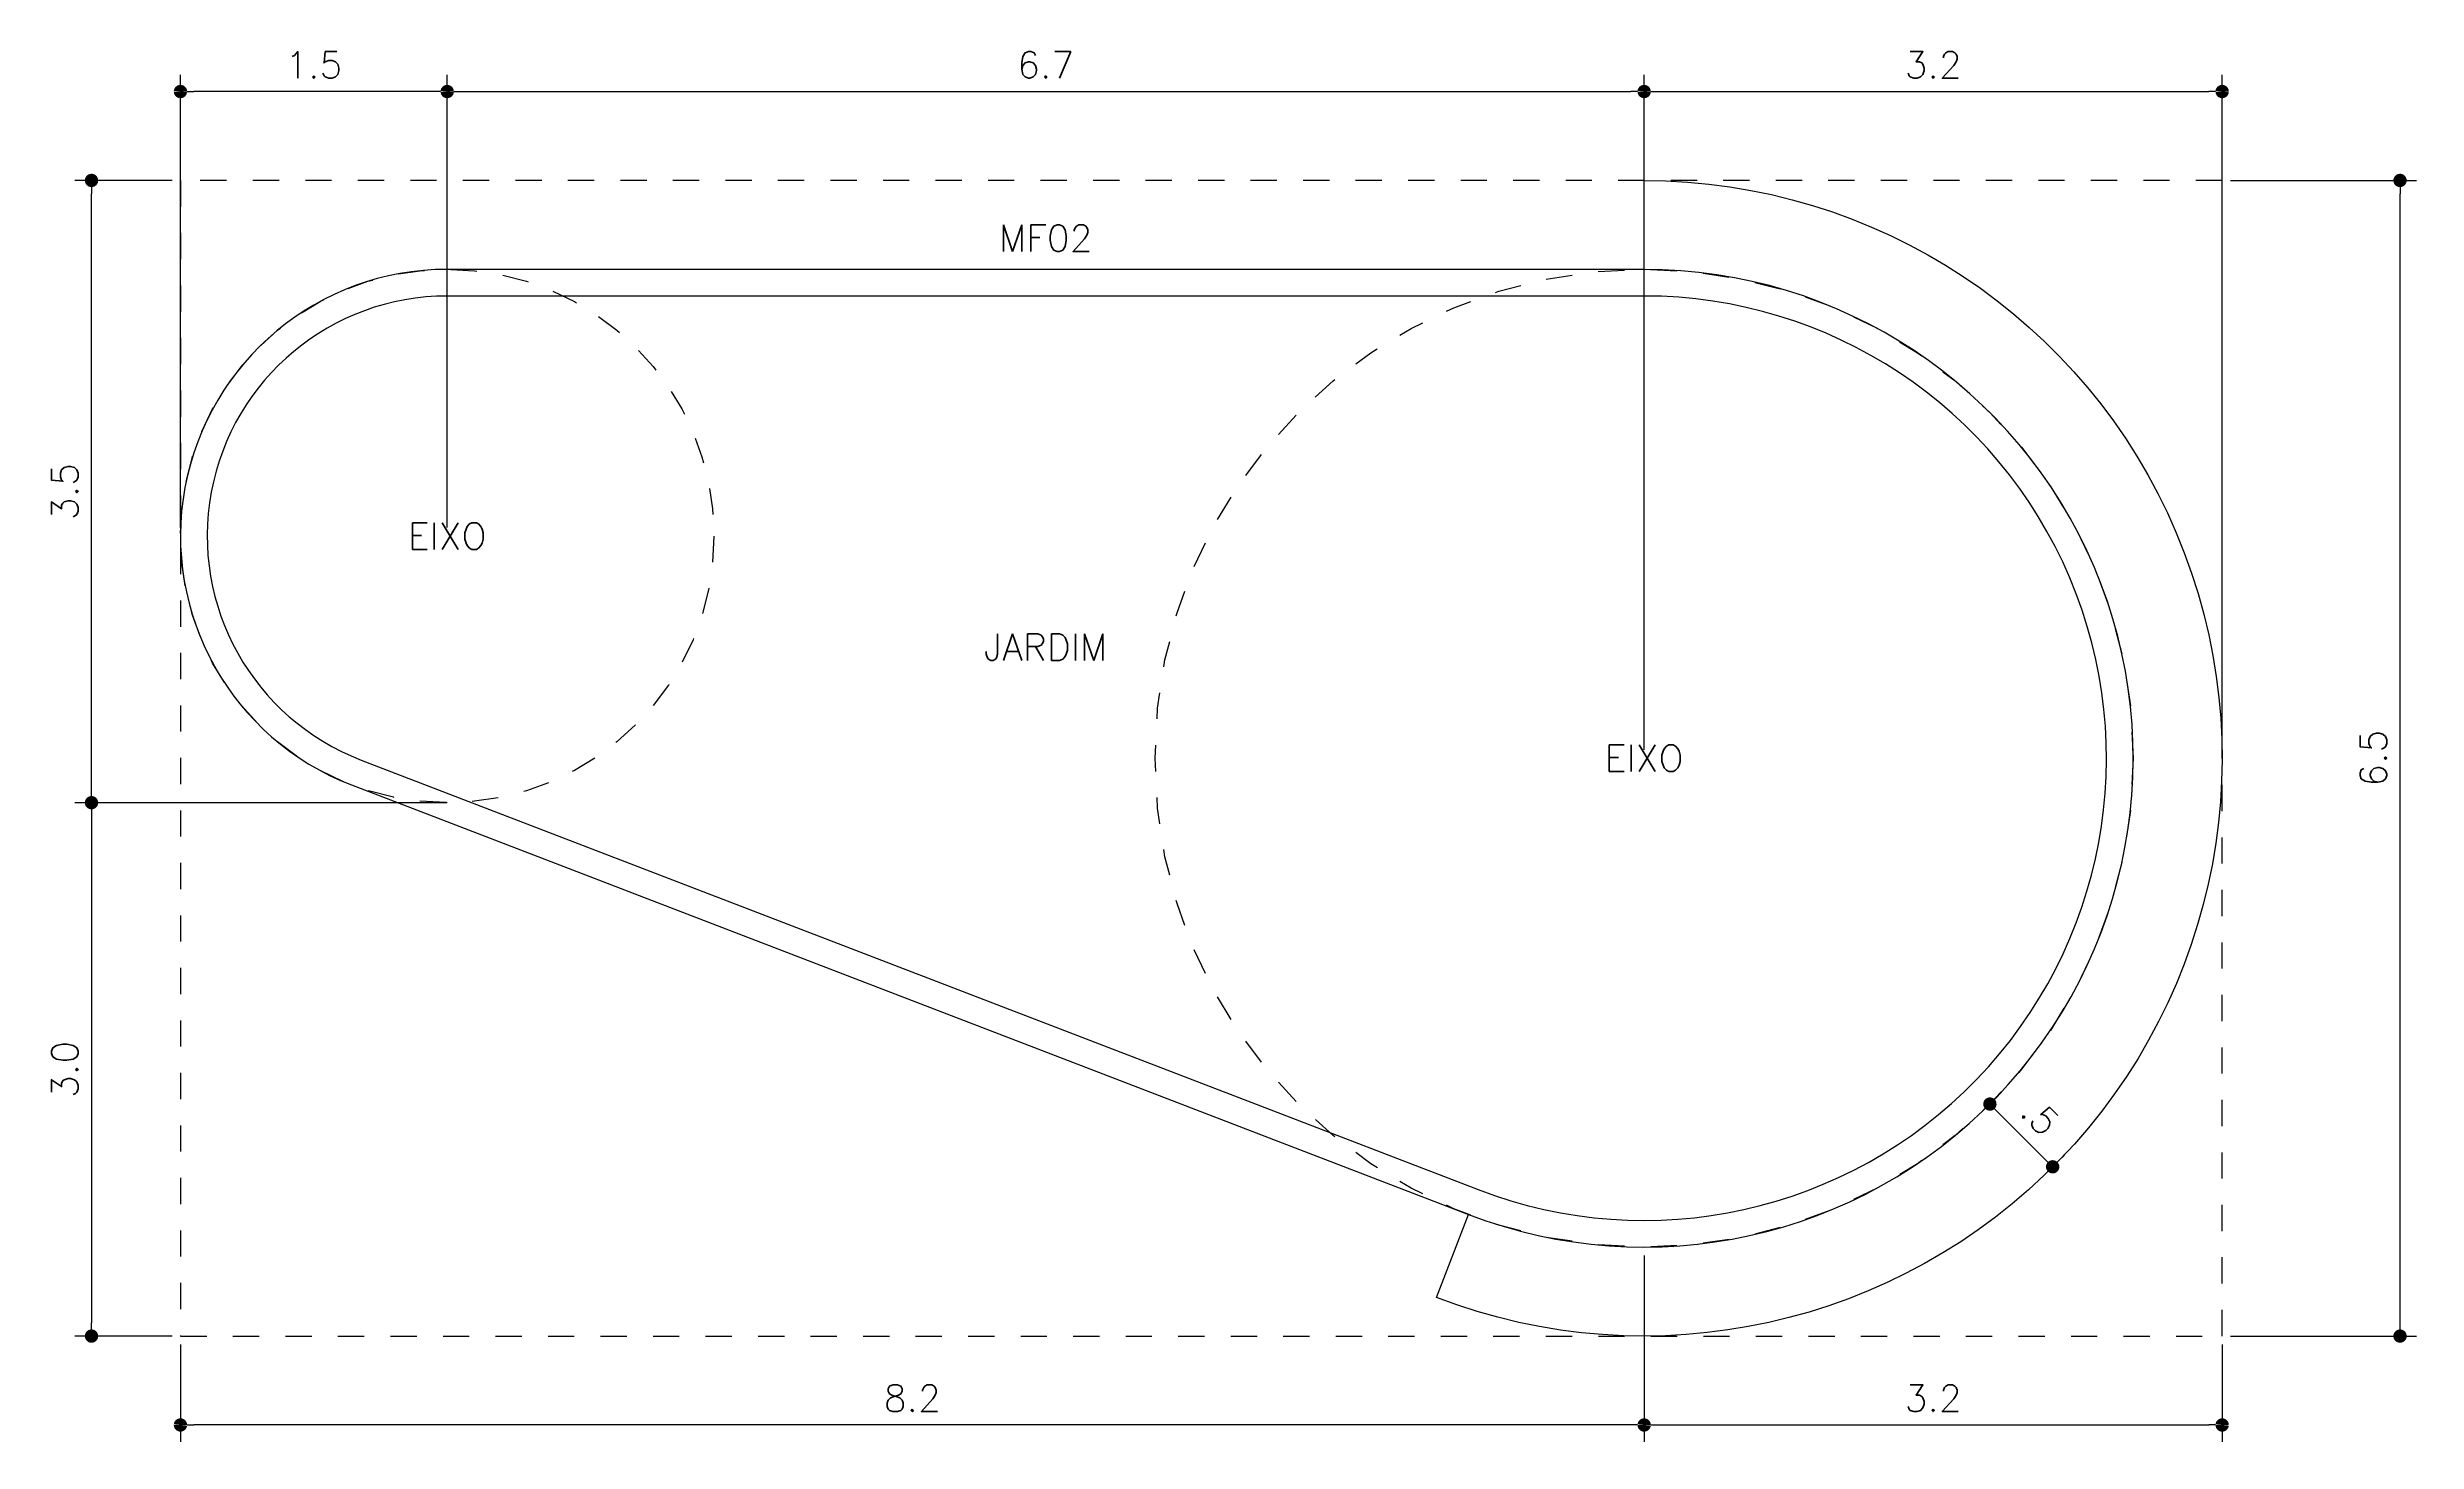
# Model space of a CAD drawing. Extents: x 387222 to 388513, y 9633222 to 9634061.
# Drawn here: x 387706.59 to 387719.91, y 9633445.1 to 9633452.94 of the extents above; entities that cross this region are included whole.
import ezdxf
from ezdxf.enums import TextEntityAlignment as Align

# ---------------------------------------------------------------- set-up
doc = ezdxf.new("R2010")
doc.units = 0
doc.header["$LTSCALE"] = 0.049213
doc.header["$PDSIZE"] = -2.5
doc.linetypes.add('ACAD_PROJEÇÃO', pattern=[0.2, 0.1, -0.1])
doc.layers.get('Defpoints').update_dxf_attribs({"color": 8})
for name, color, linetype in [('AI-Cotas', 12, 'Continuous'), ('AI-Texto', 2, 'Continuous'), ('BANCO', 2, 'Continuous'), ('MEIO-FIO', 3, 'Continuous'), ('PROJEÇÃO', 8, 'ACAD_PROJEÇÃO')]:
    doc.layers.add(name, color=color, linetype=linetype)
doc.styles.add('RS75', font='romans.shx', dxfattribs={"height": 0.15})
doc.dimstyles.new('Cota 75', dxfattribs={"dimscale": 0.075, "dimtxt": 0.15, "dimasz": 1, "dimexe": 1.25, "dimexo": 0.625, "dimgap": 1, "dimtad": 1, "dimzin": 4, "dimdsep": 46, "dimtxsty": 'RS75', "dimblk": 'DOT', "dimcen": 0.1, "dimclrt": 2, "dimadec": 0, "dimazin": 0, "dimtfac": 1, "dimtix": 1, "dimtmove": 0, "dimatfit": 3, "dimldrblk": 'DOT', "dimfxl": 1, "dimarcsym": 0})

# ---------------------------------------------------------------- blocks, each defined once
blk = doc.blocks.new('_Dot')
at = {"color": 0, "linetype": 'ByBlock', "lineweight": -2}
blk.add_line((-0.5, 0), (-1, 0), dxfattribs=at)
at = {"color": 0, "linetype": 'ByBlock', "const_width": 0.5}
blk.add_lwpolyline([(-0.25, 0, 1), (0.25, 0, 1)], format="xyb", close=True, dxfattribs=at)
blk = doc.blocks.new('*D233')
at = {"layer": 'AI-Cotas', "color": 0, "lineweight": -2, "transparency": 16777216}
for p, q in [((387707.338, 9633450.239), (387707.338, 9633452.786)), ((387708.838, 9633450.239), (387708.838, 9633452.786)), ((387708.763, 9633452.692), (387707.413, 9633452.692))]:
    blk.add_line(p, q, dxfattribs=at)
at = {"layer": 'Defpoints', "color": 0, "transparency": 16777216}
for p in [(387707.338, 9633452.692), (387707.338, 9633450.192), (387708.838, 9633450.192)]:
    blk.add_point(p, dxfattribs=at)
at = {"layer": 'AI-Cotas', "color": 0, "lineweight": -2, "transparency": 16777216, "xscale": 0.075, "yscale": 0.075, "zscale": 0.075, "rotation": 180}
blk.add_blockref('_Dot', (387707.338, 9633452.692), dxfattribs=at)
at = {"layer": 'AI-Cotas', "color": 0, "lineweight": -2, "transparency": 16777216, "xscale": 0.075, "yscale": 0.075, "zscale": 0.075}
blk.add_blockref('_Dot', (387708.838, 9633452.692), dxfattribs=at)
at = {"layer": 'AI-Cotas', "color": 2, "transparency": 16777216, "insert": (387708.088, 9633452.842), "char_height": 0.15, "attachment_point": 5, "style": 'RS75'}
blk.add_mtext('1.5', dxfattribs=at)
blk = doc.blocks.new('*D234')
at = {"layer": 'AI-Cotas', "color": 0, "lineweight": -2, "transparency": 16777216}
for p, q in [((387708.838, 9633450.239), (387708.838, 9633452.786)), ((387715.568, 9633448.989), (387715.568, 9633452.786)), ((387708.913, 9633452.692), (387715.493, 9633452.692))]:
    blk.add_line(p, q, dxfattribs=at)
at = {"layer": 'Defpoints', "color": 0, "transparency": 16777216}
for p in [(387715.568, 9633452.692), (387708.838, 9633450.192), (387715.568, 9633448.942)]:
    blk.add_point(p, dxfattribs=at)
at = {"layer": 'AI-Cotas', "color": 0, "lineweight": -2, "transparency": 16777216, "xscale": 0.075, "yscale": 0.075, "zscale": 0.075, "rotation": 180}
blk.add_blockref('_Dot', (387708.838, 9633452.692), dxfattribs=at)
at = {"layer": 'AI-Cotas', "color": 0, "lineweight": -2, "transparency": 16777216, "xscale": 0.075, "yscale": 0.075, "zscale": 0.075}
blk.add_blockref('_Dot', (387715.568, 9633452.692), dxfattribs=at)
at = {"layer": 'AI-Cotas', "color": 2, "transparency": 16777216, "insert": (387712.203, 9633452.842), "char_height": 0.15, "attachment_point": 5, "style": 'RS75'}
blk.add_mtext('6.7', dxfattribs=at)
blk = doc.blocks.new('*D235')
at = {"layer": 'AI-Cotas', "color": 0, "lineweight": -2, "transparency": 16777216}
for p, q in [((387715.568, 9633448.989), (387715.568, 9633452.786)), ((387718.818, 9633448.989), (387718.818, 9633452.786)), ((387715.643, 9633452.692), (387718.743, 9633452.692))]:
    blk.add_line(p, q, dxfattribs=at)
at = {"layer": 'Defpoints', "color": 0, "transparency": 16777216}
for p in [(387718.818, 9633452.692), (387715.568, 9633448.942), (387718.818, 9633448.942)]:
    blk.add_point(p, dxfattribs=at)
at = {"layer": 'AI-Cotas', "color": 0, "lineweight": -2, "transparency": 16777216, "xscale": 0.075, "yscale": 0.075, "zscale": 0.075, "rotation": 180}
blk.add_blockref('_Dot', (387715.568, 9633452.692), dxfattribs=at)
at = {"layer": 'AI-Cotas', "color": 0, "lineweight": -2, "transparency": 16777216, "xscale": 0.075, "yscale": 0.075, "zscale": 0.075}
blk.add_blockref('_Dot', (387718.818, 9633452.692), dxfattribs=at)
at = {"layer": 'AI-Cotas', "color": 2, "transparency": 16777216, "insert": (387717.193, 9633452.842), "char_height": 0.15, "attachment_point": 5, "style": 'RS75'}
blk.add_mtext('3.2', dxfattribs=at)
blk = doc.blocks.new('*D236')
at = {"layer": 'AI-Cotas', "color": 0, "lineweight": -2, "transparency": 16777216}
for p, q in [((387715.568, 9633446.145), (387715.568, 9633445.098)), ((387718.818, 9633445.645), (387718.818, 9633445.098)), ((387715.643, 9633445.192), (387718.743, 9633445.192))]:
    blk.add_line(p, q, dxfattribs=at)
at = {"layer": 'Defpoints', "color": 0, "transparency": 16777216}
for p in [(387715.568, 9633446.192), (387718.818, 9633445.692), (387718.818, 9633445.192)]:
    blk.add_point(p, dxfattribs=at)
at = {"layer": 'AI-Cotas', "color": 0, "lineweight": -2, "transparency": 16777216, "xscale": 0.075, "yscale": 0.075, "zscale": 0.075, "rotation": 180}
blk.add_blockref('_Dot', (387715.568, 9633445.192), dxfattribs=at)
at = {"layer": 'AI-Cotas', "color": 0, "lineweight": -2, "transparency": 16777216, "xscale": 0.075, "yscale": 0.075, "zscale": 0.075}
blk.add_blockref('_Dot', (387718.818, 9633445.192), dxfattribs=at)
at = {"layer": 'AI-Cotas', "color": 2, "transparency": 16777216, "insert": (387717.193, 9633445.342), "char_height": 0.15, "attachment_point": 5, "style": 'RS75'}
blk.add_mtext('3.2', dxfattribs=at)
blk = doc.blocks.new('*D237')
at = {"layer": 'AI-Cotas', "color": 0, "lineweight": -2, "transparency": 16777216}
for p, q in [((387715.568, 9633446.145), (387715.568, 9633445.098)), ((387707.338, 9633445.645), (387707.338, 9633445.098)), ((387715.493, 9633445.192), (387707.413, 9633445.192))]:
    blk.add_line(p, q, dxfattribs=at)
at = {"layer": 'Defpoints', "color": 0, "transparency": 16777216}
for p in [(387715.568, 9633446.192), (387707.338, 9633445.692), (387707.338, 9633445.192)]:
    blk.add_point(p, dxfattribs=at)
at = {"layer": 'AI-Cotas', "color": 0, "lineweight": -2, "transparency": 16777216, "xscale": 0.075, "yscale": 0.075, "zscale": 0.075, "rotation": 180}
blk.add_blockref('_Dot', (387707.338, 9633445.192), dxfattribs=at)
at = {"layer": 'AI-Cotas', "color": 0, "lineweight": -2, "transparency": 16777216, "xscale": 0.075, "yscale": 0.075, "zscale": 0.075}
blk.add_blockref('_Dot', (387715.568, 9633445.192), dxfattribs=at)
at = {"layer": 'AI-Cotas', "color": 2, "transparency": 16777216, "insert": (387711.453, 9633445.342), "char_height": 0.15, "attachment_point": 5, "style": 'RS75'}
blk.add_mtext('8.2', dxfattribs=at)
blk = doc.blocks.new('*D238')
at = {"layer": 'AI-Cotas', "color": 0, "lineweight": -2, "transparency": 16777216}
for p, q in [((387707.291, 9633452.192), (387706.745, 9633452.192)), ((387706.838, 9633448.767), (387706.838, 9633452.117)), ((387707.291, 9633448.692), (387706.745, 9633448.692))]:
    blk.add_line(p, q, dxfattribs=at)
at = {"layer": 'Defpoints', "color": 0, "transparency": 16777216}
for p in [(387706.838, 9633452.192), (387707.338, 9633452.192), (387707.338, 9633448.692)]:
    blk.add_point(p, dxfattribs=at)
at = {"layer": 'AI-Cotas', "color": 0, "lineweight": -2, "transparency": 16777216, "xscale": 0.075, "yscale": 0.075, "zscale": 0.075}
for p, rotation in [((387706.838, 9633452.192), 90), ((387706.838, 9633448.692), 270)]:
    blk.add_blockref('_Dot', p, dxfattribs=dict(at, rotation=rotation))
at = {"layer": 'AI-Cotas', "color": 2, "transparency": 16777216, "insert": (387706.688, 9633450.442), "char_height": 0.15, "attachment_point": 5, "rotation": 90, "style": 'RS75'}
blk.add_mtext('3.5', dxfattribs=at)
blk = doc.blocks.new('*D239')
at = {"layer": 'AI-Cotas', "color": 0, "lineweight": -2, "transparency": 16777216}
for p, q in [((387708.791, 9633448.692), (387706.745, 9633448.692)), ((387706.838, 9633448.617), (387706.838, 9633445.767)), ((387707.291, 9633445.692), (387706.745, 9633445.692))]:
    blk.add_line(p, q, dxfattribs=at)
at = {"layer": 'Defpoints', "color": 0, "transparency": 16777216}
for p in [(387708.838, 9633448.692), (387706.838, 9633445.692), (387707.338, 9633445.692)]:
    blk.add_point(p, dxfattribs=at)
at = {"layer": 'AI-Cotas', "color": 0, "lineweight": -2, "transparency": 16777216, "xscale": 0.075, "yscale": 0.075, "zscale": 0.075}
for p, rotation in [((387706.838, 9633448.692), 90), ((387706.838, 9633445.692), 270)]:
    blk.add_blockref('_Dot', p, dxfattribs=dict(at, rotation=rotation))
at = {"layer": 'AI-Cotas', "color": 2, "transparency": 16777216, "insert": (387706.688, 9633447.192), "char_height": 0.15, "attachment_point": 5, "rotation": 90, "style": 'RS75'}
blk.add_mtext('3.0', dxfattribs=at)
blk = doc.blocks.new('*D240')
at = {"layer": 'AI-Cotas', "color": 0, "lineweight": -2, "transparency": 16777216}
for p, q in [((387718.864, 9633452.192), (387719.911, 9633452.192)), ((387719.818, 9633445.767), (387719.818, 9633452.117)), ((387718.864, 9633445.692), (387719.911, 9633445.692))]:
    blk.add_line(p, q, dxfattribs=at)
at = {"layer": 'Defpoints', "color": 0, "transparency": 16777216}
for p in [(387718.818, 9633452.192), (387719.818, 9633452.192), (387718.818, 9633445.692)]:
    blk.add_point(p, dxfattribs=at)
at = {"layer": 'AI-Cotas', "color": 0, "lineweight": -2, "transparency": 16777216, "xscale": 0.075, "yscale": 0.075, "zscale": 0.075}
for p, rotation in [((387719.818, 9633452.192), 90), ((387719.818, 9633445.692), 270)]:
    blk.add_blockref('_Dot', p, dxfattribs=dict(at, rotation=rotation))
at = {"layer": 'AI-Cotas', "color": 2, "transparency": 16777216, "insert": (387719.668, 9633448.942), "char_height": 0.15, "attachment_point": 5, "rotation": 90, "style": 'RS75'}
blk.add_mtext('6.5', dxfattribs=at)
blk = doc.blocks.new('*D241')
at = {"layer": 'AI-Cotas', "color": 0, "lineweight": -2, "transparency": 16777216}
for p, q in [((387717.545, 9633447.03), (387717.578, 9633447.063)), ((387717.565, 9633446.944), (387717.812, 9633446.697)), ((387717.898, 9633446.677), (387717.931, 9633446.71))]:
    blk.add_line(p, q, dxfattribs=at)
at = {"layer": 'Defpoints', "color": 0, "transparency": 16777216}
for p in [(387717.512, 9633446.997), (387717.865, 9633446.644), (387717.865, 9633446.644)]:
    blk.add_point(p, dxfattribs=at)
at = {"layer": 'AI-Cotas', "color": 0, "lineweight": -2, "transparency": 16777216, "xscale": 0.075, "yscale": 0.075, "zscale": 0.075}
for p, rotation in [((387717.512, 9633446.997), 134.989206887973), ((387717.865, 9633446.644), 314.9892068879731)]:
    blk.add_blockref('_Dot', p, dxfattribs=dict(at, rotation=rotation))
at = {"layer": 'AI-Cotas', "color": 2, "transparency": 16777216, "insert": (387717.795, 9633446.926), "char_height": 0.15, "attachment_point": 5, "rotation": 314.9892, "style": 'RS75'}
blk.add_mtext('.5', dxfattribs=at)

msp = doc.modelspace()

# ---------------------------------------------------------------- linework, layer by layer
at = {"layer": 'BANCO'}
msp.add_lwpolyline([(387715.568, 9633451.692), (387715.568, 9633452.192, -1.202875), (387714.4, 9633445.909), (387714.58, 9633446.376)], format="xyb", dxfattribs=at)
at = {"layer": 'MEIO-FIO'}
msp.add_lwpolyline([(387714.58, 9633446.376, 1.202875), (387715.568, 9633451.692), (387708.838, 9633451.692, 0.831349), (387708.3, 9633448.792), (387714.58, 9633446.375)], format="xyb", dxfattribs=at)
msp.add_lwpolyline([(387714.634, 9633446.516, 1.202875), (387715.568, 9633451.542), (387708.838, 9633451.542, 0.831349), (387708.354, 9633448.932)], format="xyb", close=True, dxfattribs=at)
at = {"layer": 'PROJEÇÃO', "ltscale": 30}
for points in [[(387718.818, 9633452.192), (387707.338, 9633452.192), (387707.338, 9633445.692), (387718.818, 9633445.692), (387718.818, 9633452.192)], [(387708.838, 9633448.692), (387707.338, 9633448.692)]]:
    msp.add_lwpolyline(points, dxfattribs=at)
for centre, radius in [((387708.838, 9633450.192), 1.5), ((387715.568, 9633448.942), 2.75)]:
    msp.add_circle(centre, radius, dxfattribs=at)

# ---------------------------------------------------------------- texts
at = {"layer": 'AI-Texto', "style": 'RS75'}
msp.add_text('MF02', height=0.15, dxfattribs=at).set_placement((387712.203, 9633451.867), align=Align.MIDDLE_CENTER)
at = {"layer": 'AI-Texto', "char_height": 0.15, "width": 2.12309, "attachment_point": 5, "style": 'RS75'}
for s, insert in [('EIXO', (387708.838, 9633450.192)), ('JARDIM', (387712.203, 9633449.567)), ('EIXO', (387715.568, 9633448.942))]:
    msp.add_mtext(s, dxfattribs=dict(at, insert=insert))

# ---------------------------------------------------------------- dimensions: what is measured, and where the dimension line sits
at = {"layer": 'AI-Cotas'}
for base, p1, p2, picture, middle in [((387707.338, 9633452.692), (387708.838, 9633450.192), (387707.338, 9633450.192), '*D233', (387708.088, 9633452.842)), ((387715.568, 9633452.692), (387708.838, 9633450.192), (387715.568, 9633448.942), '*D234', (387712.203, 9633452.842)), ((387718.817526615, 9633452.692039497), (387715.56752662, 9633448.942039497), (387718.817526615, 9633448.941931197), '*D235', (387717.192526618, 9633452.842039498)), ((387707.338, 9633445.192), (387715.568, 9633446.192), (387707.338, 9633445.692), '*D237', (387711.453, 9633445.342)), ((387718.817526615, 9633445.192039501), (387715.567526617, 9633446.192039497), (387718.817526615, 9633445.692039501), '*D236', (387717.192526616, 9633445.342039501))]:
    dim = msp.add_linear_dim(base=base, p1=p1, p2=p2, dimstyle='Cota 75', override={"dimdec": 1}, dxfattribs=at)
    dim.commit()
    dim.dimension.update_dxf_attribs({"geometry": picture, "text_midpoint": middle})
for base, p1, p2, picture, middle in [((387706.838, 9633452.192), (387707.338, 9633448.692), (387707.338, 9633452.192), '*D238', (387706.688, 9633450.442)), ((387719.818, 9633452.192), (387718.818, 9633445.692), (387718.818, 9633452.192), '*D240', (387719.668, 9633448.942)), ((387706.838, 9633445.692), (387708.838, 9633448.692), (387707.338, 9633445.692), '*D239', (387706.688, 9633447.192))]:
    dim = msp.add_linear_dim(base=base, p1=p1, p2=p2, angle=90, dimstyle='Cota 75', override={"dimdec": 1}, dxfattribs=at)
    dim.commit()
    dim.dimension.update_dxf_attribs({"geometry": picture, "text_midpoint": middle})
dim = msp.add_aligned_dim(p1=(387717.512, 9633446.997), p2=(387717.865, 9633446.644), distance=0, dimstyle='Cota 75', override={"dimdec": 1}, dxfattribs=at)
dim.commit()
dim.dimension.update_dxf_attribs({"geometry": '*D241', "text_midpoint": (387717.795, 9633446.926)})

doc.saveas('drawing.dxf')
